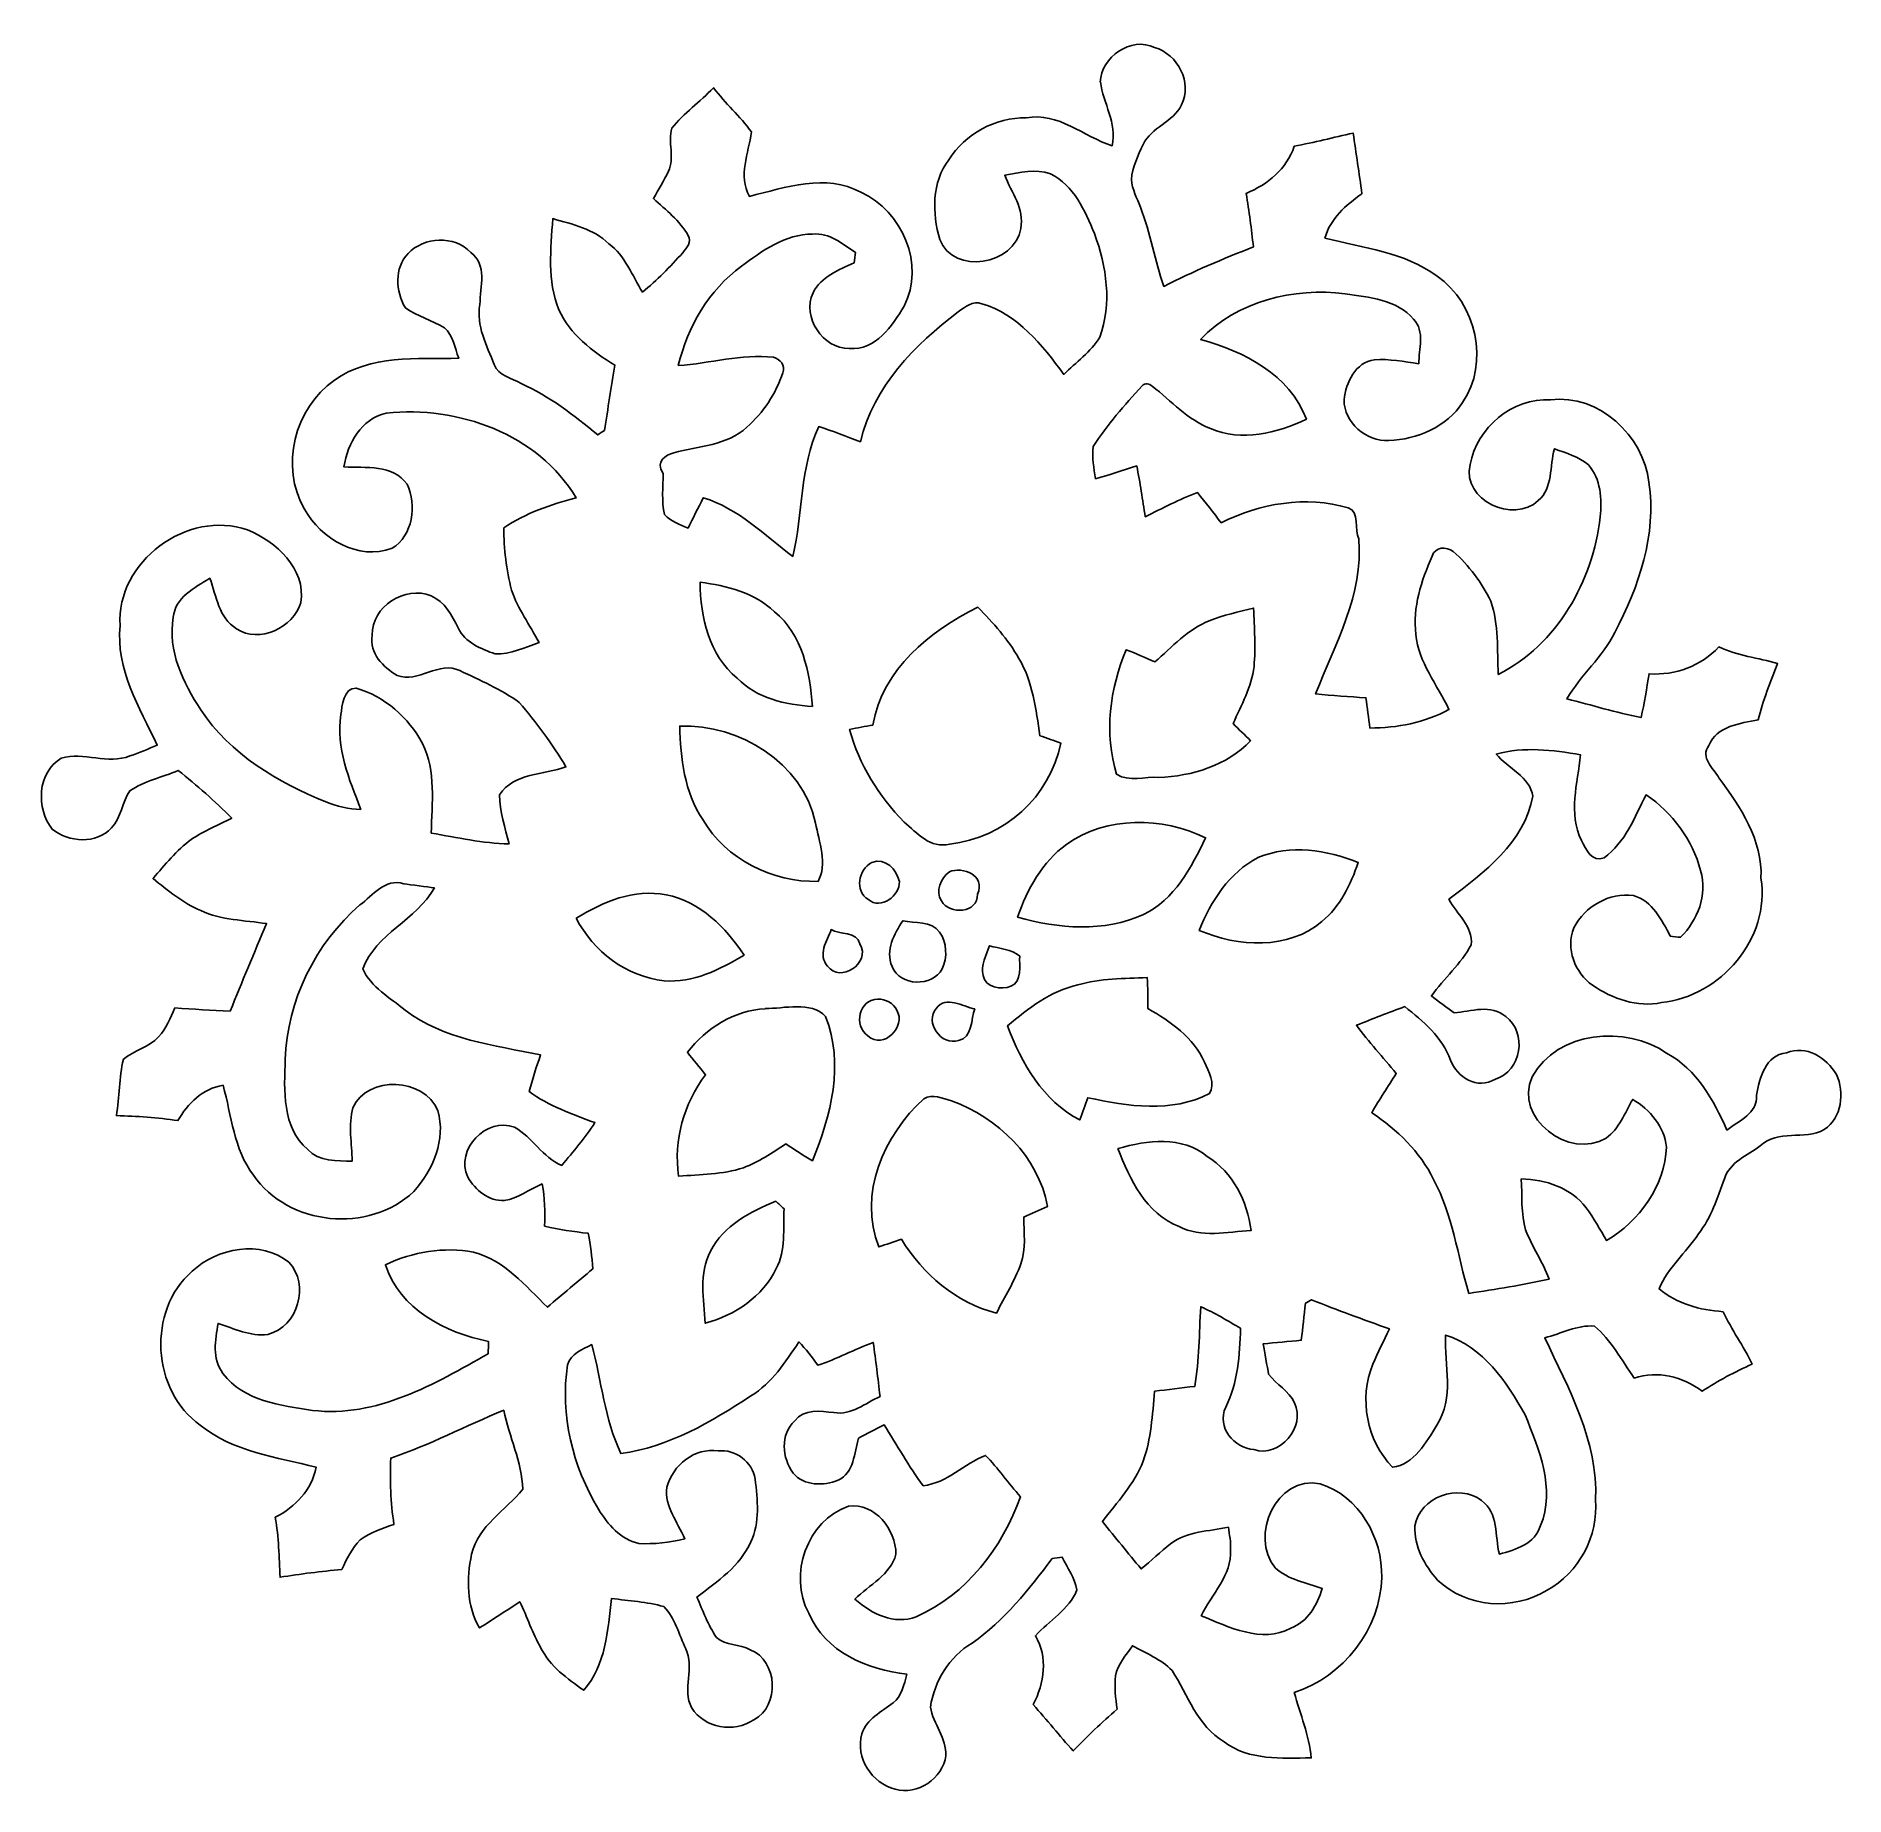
# Model space of a CAD drawing. Header units: centimetres. Extents: x -10.1 to 9.6, y -9.6 to 9.6.
import ezdxf

# ---------------------------------------------------------------- set-up
doc = ezdxf.new("R2010")
doc.units = ezdxf.units.CM
doc.header["$MEASUREMENT"] = 0
doc.layers.add('Camada 1', color=7, linetype='Continuous')

msp = doc.modelspace()

# ---------------------------------------------------------------- linework, layer by layer
at = {"layer": 'Camada 1'}
for points, knots in [([(1.516, 9.067), (1.526, 9.341), (1.851, 9.568), (2.108, 9.445), (2.108, 9.445), (2.36, 9.372), (2.525, 9.059), (2.4, 8.818), (2.4, 8.818), (2.311, 8.629), (2.071, 8.577), (1.984, 8.388), (1.984, 8.388), (1.925, 8.267), (1.867, 8.14), (1.855, 8.005), (1.855, 8.005), (1.863, 7.898), (1.917, 7.802), (1.953, 7.703), (1.953, 7.703), (2.066, 7.424), (2.108, 7.123), (2.209, 6.841), (2.209, 6.841), (2.527, 7.002), (2.853, 7.143), (3.185, 7.271), (3.185, 7.271), (3.163, 7.466), (3.14, 7.661), (3.106, 7.854), (3.106, 7.854), (3.341, 7.953), (3.549, 8.12), (3.63, 8.369), (3.63, 8.369), (3.846, 8.409), (4.058, 8.464), (4.272, 8.512), (4.272, 8.512), (4.304, 8.292), (4.339, 8.071), (4.368, 7.85), (4.368, 7.85), (4.192, 7.727), (4.024, 7.582), (3.964, 7.368), (3.964, 7.368), (4.381, 7.261), (4.832, 7.216), (5.187, 6.951), (5.187, 6.951), (5.615, 6.661), (5.761, 6.007), (5.465, 5.576), (5.465, 5.576), (5.294, 5.308), (4.968, 5.174), (4.66, 5.16), (4.66, 5.16), (4.414, 5.15), (4.174, 5.356), (4.173, 5.605), (4.173, 5.605), (4.192, 5.792), (4.298, 6.014), (4.504, 6.041), (4.504, 6.041), (4.666, 6.052), (4.827, 6.022), (4.987, 5.997), (4.987, 5.997), (4.989, 6.158), (5.057, 6.35), (4.931, 6.482), (4.931, 6.482), (4.75, 6.702), (4.444, 6.718), (4.186, 6.761), (4.186, 6.761), (3.629, 6.832), (3.003, 6.681), (2.609, 6.262), (2.609, 6.262), (3.084, 6.132), (3.58, 5.881), (3.763, 5.394), (3.763, 5.394), (3.442, 5.241), (3.055, 5.142), (2.717, 5.293), (2.717, 5.293), (2.466, 5.385), (2.291, 5.595), (2.083, 5.752), (2.083, 5.752), (2.054, 5.782), (2.001, 5.79), (1.972, 5.756), (1.972, 5.756), (1.778, 5.549), (1.594, 5.33), (1.438, 5.094), (1.438, 5.094), (1.427, 4.977), (1.444, 4.859), (1.465, 4.744), (1.465, 4.744), (1.615, 4.786), (1.763, 4.839), (1.913, 4.884), (1.913, 4.884), (1.952, 4.701), (1.974, 4.514), (2.007, 4.33), (2.007, 4.33), (2.194, 4.423), (2.379, 4.522), (2.576, 4.593), (2.576, 4.593), (2.663, 4.485), (2.749, 4.374), (2.834, 4.264), (2.834, 4.264), (3.254, 4.477), (3.761, 4.562), (4.218, 4.427), (4.218, 4.427), (4.351, 4.393), (4.281, 4.181), (4.333, 4.088), (4.333, 4.088), (4.387, 3.483), (4.075, 2.943), (3.863, 2.399), (3.863, 2.399), (4.045, 2.382), (4.228, 2.369), (4.412, 2.357), (4.412, 2.357), (4.426, 2.247), (4.44, 2.138), (4.454, 2.027), (4.454, 2.027), (4.754, 2.028), (5.052, 2.085), (5.316, 2.229), (5.316, 2.229), (5.191, 2.499), (4.982, 2.741), (4.956, 3.048), (4.956, 3.048), (4.917, 3.342), (5.018, 3.635), (5.133, 3.901), (5.133, 3.901), (5.165, 4.004), (5.286, 4.008), (5.363, 3.951), (5.363, 3.951), (5.535, 3.801), (5.671, 3.613), (5.773, 3.409), (5.773, 3.409), (5.863, 3.153), (5.84, 2.878), (5.854, 2.611), (5.854, 2.611), (6.491, 2.933), (6.889, 3.631), (6.965, 4.328), (6.965, 4.328), (6.988, 4.52), (6.97, 4.744), (6.836, 4.896), (6.836, 4.896), (6.73, 4.985), (6.593, 5.023), (6.466, 5.071), (6.466, 5.071), (6.413, 4.884), (6.451, 4.645), (6.29, 4.506), (6.29, 4.506), (6.019, 4.254), (5.455, 4.507), (5.546, 4.899), (5.546, 4.899), (5.623, 5.303), (6.006, 5.627), (6.423, 5.606), (6.423, 5.606), (6.955, 5.668), (7.434, 5.217), (7.496, 4.706), (7.496, 4.706), (7.581, 4.133), (7.388, 3.569), (7.124, 3.07), (7.124, 3.07), (6.991, 2.8), (6.751, 2.604), (6.602, 2.345), (6.602, 2.345), (6.872, 2.277), (7.138, 2.196), (7.411, 2.141), (7.411, 2.141), (7.446, 2.299), (7.472, 2.459), (7.498, 2.618), (7.498, 2.618), (7.789, 2.599), (8.062, 2.702), (8.259, 2.912), (8.259, 2.912), (8.46, 2.813), (8.686, 2.795), (8.898, 2.729), (8.898, 2.729), (8.819, 2.528), (8.739, 2.326), (8.686, 2.116), (8.686, 2.116), (8.491, 2.078), (8.235, 2.051), (8.148, 1.836), (8.148, 1.836), (8.05, 1.707), (8.198, 1.589), (8.258, 1.486), (8.258, 1.486), (8.494, 1.164), (8.735, 0.811), (8.717, 0.39), (8.717, 0.39), (8.822, -0.265), (8.277, -0.898), (7.634, -0.965), (7.634, -0.965), (7.369, -1.022), (7.098, -0.924), (6.881, -0.775), (6.881, -0.775), (6.689, -0.641), (6.585, -0.374), (6.679, -0.151), (6.679, -0.151), (6.795, 0.083), (7.065, 0.238), (7.328, 0.202), (7.328, 0.202), (7.534, 0.141), (7.635, -0.066), (7.729, -0.241), (7.729, -0.241), (7.757, -0.244), (7.813, -0.251), (7.841, -0.254), (7.841, -0.254), (8.028, -0.062), (8.136, 0.201), (8.059, 0.473), (8.059, 0.473), (7.972, 0.806), (7.752, 1.108), (7.465, 1.299), (7.465, 1.299), (7.339, 1.056), (7.239, 0.778), (7.007, 0.614), (7.007, 0.614), (6.88, 0.554), (6.806, 0.709), (6.76, 0.8), (6.76, 0.8), (6.616, 1.1), (6.717, 1.422), (6.751, 1.734), (6.751, 1.734), (6.449, 1.79), (6.131, 1.825), (5.831, 1.744), (5.831, 1.744), (5.956, 1.587), (6.202, 1.497), (6.229, 1.284), (6.229, 1.284), (6.143, 0.783), (5.697, 0.449), (5.315, 0.161), (5.315, 0.161), (5.404, -0.001), (5.577, -0.134), (5.559, -0.335), (5.559, -0.335), (5.445, -0.544), (5.262, -0.702), (5.125, -0.893), (5.125, -0.893), (5.187, -0.939), (5.311, -1.032), (5.373, -1.078), (5.373, -1.078), (5.556, -1.061), (5.777, -0.978), (5.935, -1.118), (5.935, -1.118), (6.172, -1.292), (6.11, -1.712), (5.822, -1.799), (5.822, -1.799), (5.625, -1.922), (5.405, -1.779), (5.332, -1.591), (5.332, -1.591), (5.246, -1.34), (5.033, -1.171), (4.836, -1.009), (4.836, -1.009), (4.659, -1.074), (4.483, -1.142), (4.307, -1.213), (4.307, -1.213), (4.44, -1.396), (4.598, -1.561), (4.742, -1.737), (4.742, -1.737), (4.653, -1.88), (4.559, -2.02), (4.474, -2.166), (4.474, -2.166), (4.752, -2.351), (5, -2.589), (5.148, -2.893), (5.148, -2.893), (5.355, -3.278), (5.409, -3.721), (5.533, -4.135), (5.533, -4.135), (5.826, -4.091), (6.118, -4.042), (6.408, -3.98), (6.408, -3.98), (6.339, -3.793), (6.224, -3.628), (6.152, -3.443), (6.152, -3.443), (6.099, -3.263), (6.115, -3.072), (6.105, -2.887), (6.105, -2.887), (6.37, -2.891), (6.648, -2.986), (6.813, -3.202), (6.813, -3.202), (6.895, -3.316), (6.963, -3.439), (7.034, -3.56), (7.034, -3.56), (7.39, -3.348), (7.67, -2.963), (7.688, -2.54), (7.688, -2.54), (7.662, -2.318), (7.508, -2.13), (7.319, -2.021), (7.319, -2.021), (7.233, -2.167), (7.173, -2.341), (7.029, -2.442), (7.029, -2.442), (6.631, -2.689), (6.018, -2.217), (6.223, -1.774), (6.223, -1.774), (6.501, -1.271), (7.244, -1.207), (7.689, -1.517), (7.689, -1.517), (8.02, -1.692), (8.198, -2.028), (8.346, -2.355), (8.346, -2.355), (8.479, -2.253), (8.679, -2.174), (8.67, -1.974), (8.67, -1.974), (8.7, -1.787), (8.765, -1.536), (8.996, -1.514), (8.996, -1.514), (9.207, -1.421), (9.434, -1.569), (9.539, -1.748), (9.539, -1.748), (9.631, -1.945), (9.599, -2.224), (9.407, -2.349), (9.407, -2.349), (9.19, -2.47), (8.902, -2.341), (8.707, -2.528), (8.707, -2.528), (8.57, -2.632), (8.374, -2.706), (8.32, -2.885), (8.32, -2.885), (8.243, -3.093), (8.175, -3.309), (8.036, -3.486), (8.036, -3.486), (7.899, -3.691), (7.703, -3.854), (7.606, -4.086), (7.606, -4.086), (7.806, -4.248), (8.05, -4.317), (8.304, -4.334), (8.304, -4.334), (8.397, -4.532), (8.527, -4.708), (8.621, -4.905), (8.621, -4.905), (8.432, -4.991), (8.247, -5.086), (8.075, -5.202), (8.075, -5.202), (7.862, -5.038), (7.593, -4.976), (7.335, -5.057), (7.335, -5.057), (7.199, -4.864), (7.084, -4.644), (6.901, -4.491), (6.901, -4.491), (6.714, -4.476), (6.539, -4.574), (6.361, -4.619), (6.361, -4.619), (6.622, -5.177), (6.942, -5.746), (6.915, -6.384), (6.915, -6.384), (6.944, -6.776), (6.735, -7.184), (6.385, -7.371), (6.385, -7.371), (6.022, -7.595), (5.503, -7.563), (5.193, -7.259), (5.193, -7.259), (5.049, -7.1), (4.934, -6.891), (4.945, -6.67), (4.945, -6.67), (4.997, -6.354), (5.423, -6.202), (5.672, -6.393), (5.672, -6.393), (5.859, -6.527), (5.813, -6.78), (5.867, -6.977), (5.867, -6.977), (6.043, -6.929), (6.254, -6.864), (6.314, -6.666), (6.314, -6.666), (6.482, -6.266), (6.295, -5.833), (6.146, -5.457), (6.146, -5.457), (5.946, -5.105), (5.689, -4.711), (5.278, -4.591), (5.278, -4.591), (5.269, -4.92), (5.376, -5.272), (5.184, -5.571), (5.184, -5.571), (5.069, -5.757), (4.938, -5.999), (4.702, -6.03), (4.702, -6.03), (4.419, -5.742), (4.333, -5.28), (4.486, -4.907), (4.486, -4.907), (4.54, -4.776), (4.607, -4.651), (4.667, -4.522), (4.667, -4.522), (4.383, -4.419), (4.099, -4.317), (3.819, -4.204), (3.819, -4.204), (3.802, -4.214), (3.77, -4.232), (3.753, -4.241), (3.753, -4.241), (3.737, -4.375), (3.723, -4.511), (3.707, -4.646), (3.707, -4.646), (3.568, -4.658), (3.429, -4.671), (3.291, -4.685), (3.291, -4.685), (3.306, -4.768), (3.336, -4.934), (3.351, -5.017), (3.351, -5.017), (3.436, -5.128), (3.571, -5.198), (3.632, -5.328), (3.632, -5.328), (3.761, -5.587), (3.468, -5.932), (3.191, -5.838), (3.191, -5.838), (2.976, -5.818), (2.781, -5.597), (2.883, -5.374), (2.883, -5.374), (3.02, -5.108), (3.033, -4.808), (3.046, -4.515), (3.046, -4.515), (2.903, -4.433), (2.763, -4.346), (2.611, -4.281), (2.611, -4.281), (2.593, -4.571), (2.598, -4.862), (2.545, -5.148), (2.545, -5.148), (2.399, -5.167), (2.253, -5.183), (2.108, -5.202), (2.108, -5.202), (2.084, -5.457), (2.072, -5.72), (1.983, -5.963), (1.983, -5.963), (1.887, -6.215), (1.699, -6.411), (1.539, -6.622), (1.539, -6.622), (1.679, -6.794), (1.82, -6.966), (1.961, -7.138), (1.961, -7.138), (2.071, -7.05), (2.172, -6.95), (2.283, -6.864), (2.283, -6.864), (2.46, -6.724), (2.701, -6.731), (2.912, -6.683), (2.912, -6.683), (2.923, -6.764), (2.941, -6.846), (2.936, -6.929), (2.936, -6.929), (2.951, -7.211), (2.729, -7.412), (2.616, -7.649), (2.616, -7.649), (2.915, -7.771), (3.275, -7.952), (3.592, -7.785), (3.592, -7.785), (3.781, -7.711), (3.877, -7.531), (3.936, -7.352), (3.936, -7.352), (3.76, -7.291), (3.563, -7.254), (3.422, -7.125), (3.422, -7.125), (3.142, -6.779), (3.43, -6.115), (3.913, -6.21), (3.913, -6.21), (4.337, -6.343), (4.594, -6.801), (4.584, -7.231), (4.584, -7.231), (4.57, -7.795), (4.163, -8.312), (3.63, -8.485), (3.63, -8.485), (3.696, -8.722), (3.792, -8.951), (3.815, -9.198), (3.815, -9.198), (3.493, -9.199), (3.139, -9.23), (2.866, -9.022), (2.866, -9.022), (2.574, -8.849), (2.47, -8.515), (2.299, -8.244), (2.299, -8.244), (2.178, -8.123), (2.014, -8.057), (1.867, -7.975), (1.867, -7.975), (1.797, -8.078), (1.706, -8.176), (1.682, -8.303), (1.682, -8.303), (1.669, -8.424), (1.681, -8.547), (1.7, -8.668), (1.7, -8.668), (1.532, -8.811), (1.372, -8.962), (1.221, -9.122), (1.221, -9.122), (1.073, -8.956), (0.933, -8.783), (0.785, -8.617), (0.785, -8.617), (0.907, -8.381), (0.948, -8.103), (0.809, -7.866), (0.809, -7.866), (0.96, -7.704), (1.175, -7.579), (1.262, -7.367), (1.262, -7.367), (1.24, -7.238), (1.156, -7.129), (1.102, -7.011), (1.102, -7.011), (1.074, -7.014), (1.02, -7.02), (0.993, -7.023), (0.993, -7.023), (0.737, -7.361), (0.472, -7.702), (0.118, -7.946), (0.118, -7.946), (-0.13, -8.093), (-0.293, -8.362), (-0.335, -8.644), (-0.335, -8.644), (-0.306, -8.828), (-0.159, -8.983), (-0.166, -9.175), (-0.166, -9.175), (-0.203, -9.419), (-0.474, -9.611), (-0.72, -9.54), (-0.72, -9.54), (-0.973, -9.474), (-1.16, -9.195), (-1.082, -8.935), (-1.082, -8.935), (-1.028, -8.774), (-0.869, -8.694), (-0.743, -8.598), (-0.743, -8.598), (-0.644, -8.525), (-0.625, -8.396), (-0.592, -8.286), (-0.592, -8.286), (-1.022, -8.236), (-1.483, -8.045), (-1.662, -7.619), (-1.662, -7.619), (-1.885, -7.204), (-1.682, -6.612), (-1.23, -6.454), (-1.23, -6.454), (-0.934, -6.417), (-0.713, -6.708), (-0.711, -6.978), (-0.711, -6.978), (-0.768, -7.203), (-1.006, -7.312), (-1.158, -7.469), (-1.158, -7.469), (-0.98, -7.625), (-0.728, -7.753), (-0.49, -7.659), (-0.49, -7.659), (0.057, -7.418), (0.45, -6.906), (0.646, -6.351), (0.646, -6.351), (0.515, -6.204), (0.402, -6.041), (0.265, -5.9), (0.265, -5.9), (0.034, -5.991), (-0.151, -6.202), (-0.414, -6.231), (-0.414, -6.231), (-0.572, -6.019), (-0.699, -5.788), (-0.841, -5.566), (-0.841, -5.566), (-0.934, -5.616), (-1.028, -5.664), (-1.121, -5.713), (-1.121, -5.713), (-1.161, -5.872), (-1.171, -6.088), (-1.34, -6.172), (-1.34, -6.172), (-1.497, -6.233), (-1.715, -6.237), (-1.83, -6.094), (-1.83, -6.094), (-1.952, -5.929), (-1.977, -5.67), (-1.812, -5.524), (-1.812, -5.524), (-1.714, -5.387), (-1.531, -5.419), (-1.387, -5.434), (-1.387, -5.434), (-1.199, -5.466), (-1.044, -5.331), (-0.884, -5.257), (-0.884, -5.257), (-0.909, -5.061), (-0.93, -4.865), (-0.959, -4.67), (-0.959, -4.67), (-1.164, -4.745), (-1.356, -4.85), (-1.563, -4.918), (-1.563, -4.918), (-1.627, -4.829), (-1.692, -4.742), (-1.769, -4.664), (-1.769, -4.664), (-1.917, -4.882), (-2.062, -5.114), (-2.293, -5.253), (-2.293, -5.253), (-2.722, -5.535), (-3.19, -5.81), (-3.708, -5.88), (-3.708, -5.88), (-3.889, -5.506), (-3.92, -5.088), (-4.026, -4.692), (-4.026, -4.692), (-4.125, -4.746), (-4.256, -4.791), (-4.291, -4.913), (-4.291, -4.913), (-4.371, -5.458), (-4.237, -6.02), (-3.953, -6.487), (-3.953, -6.487), (-3.854, -6.652), (-3.711, -6.816), (-3.515, -6.861), (-3.515, -6.861), (-3.346, -6.871), (-3.177, -6.847), (-3.013, -6.81), (-3.013, -6.81), (-3.09, -6.625), (-3.234, -6.46), (-3.21, -6.246), (-3.21, -6.246), (-3.142, -6.009), (-2.905, -5.811), (-2.649, -5.852), (-2.649, -5.852), (-2.459, -5.829), (-2.275, -5.972), (-2.245, -6.158), (-2.245, -6.158), (-2.221, -6.382), (-2.191, -6.631), (-2.293, -6.842), (-2.293, -6.842), (-2.409, -7.108), (-2.657, -7.274), (-2.88, -7.445), (-2.88, -7.445), (-2.816, -7.594), (-2.761, -7.751), (-2.666, -7.884), (-2.666, -7.884), (-2.569, -7.975), (-2.414, -7.955), (-2.299, -8.018), (-2.299, -8.018), (-1.997, -8.14), (-1.974, -8.63), (-2.259, -8.781), (-2.259, -8.781), (-2.477, -8.928), (-2.796, -8.877), (-2.938, -8.65), (-2.938, -8.65), (-3.045, -8.452), (-2.9, -8.21), (-3.002, -8.009), (-3.002, -8.009), (-3.075, -7.855), (-3.117, -7.672), (-3.242, -7.549), (-3.242, -7.549), (-3.426, -7.495), (-3.621, -7.486), (-3.811, -7.46), (-3.811, -7.46), (-3.85, -7.801), (-3.874, -8.19), (-4.114, -8.46), (-4.114, -8.46), (-4.293, -8.334), (-4.48, -8.201), (-4.58, -8), (-4.58, -8), (-4.675, -7.84), (-4.728, -7.661), (-4.811, -7.496), (-4.811, -7.496), (-4.957, -7.592), (-5.103, -7.687), (-5.25, -7.781), (-5.25, -7.781), (-5.392, -7.542), (-5.392, -7.241), (-5.336, -6.977), (-5.336, -6.977), (-5.263, -6.663), (-4.962, -6.503), (-4.778, -6.268), (-4.778, -6.268), (-4.79, -5.973), (-4.925, -5.696), (-4.986, -5.409), (-4.986, -5.409), (-5.398, -5.578), (-5.794, -5.788), (-6.217, -5.93), (-6.217, -5.93), (-6.225, -6.171), (-6.222, -6.413), (-6.182, -6.652), (-6.182, -6.652), (-6.308, -6.699), (-6.441, -6.738), (-6.549, -6.822), (-6.549, -6.822), (-6.641, -6.912), (-6.696, -7.03), (-6.751, -7.144), (-6.751, -7.144), (-6.976, -7.165), (-7.201, -7.192), (-7.424, -7.229), (-7.424, -7.229), (-7.434, -7.01), (-7.437, -6.791), (-7.476, -6.575), (-7.476, -6.575), (-7.254, -6.459), (-7.081, -6.281), (-7.029, -6.03), (-7.029, -6.03), (-7.463, -5.918), (-7.932, -5.865), (-8.293, -5.571), (-8.293, -5.571), (-8.824, -5.2), (-8.875, -4.319), (-8.382, -3.894), (-8.382, -3.894), (-8.111, -3.639), (-7.631, -3.548), (-7.329, -3.796), (-7.329, -3.796), (-7.093, -4.034), (-7.231, -4.499), (-7.556, -4.582), (-7.556, -4.582), (-7.749, -4.607), (-7.923, -4.519), (-8.099, -4.462), (-8.099, -4.462), (-8.13, -4.645), (-8.17, -4.846), (-8.046, -5.007), (-8.046, -5.007), (-7.818, -5.309), (-7.417, -5.358), (-7.069, -5.41), (-7.069, -5.41), (-6.373, -5.494), (-5.735, -5.121), (-5.155, -4.792), (-5.155, -4.792), (-5.154, -4.747), (-5.153, -4.703), (-5.152, -4.658), (-5.152, -4.658), (-5.62, -4.564), (-6.122, -4.305), (-6.275, -3.822), (-6.275, -3.822), (-5.977, -3.683), (-5.641, -3.624), (-5.314, -3.686), (-5.314, -3.686), (-4.976, -3.775), (-4.751, -4.052), (-4.51, -4.284), (-4.51, -4.284), (-4.345, -4.146), (-4.181, -4.006), (-4.015, -3.868), (-4.015, -3.868), (-4.025, -3.737), (-4.041, -3.608), (-4.065, -3.48), (-4.065, -3.48), (-4.225, -3.462), (-4.384, -3.44), (-4.54, -3.401), (-4.54, -3.401), (-4.538, -3.247), (-4.534, -3.092), (-4.568, -2.941), (-4.568, -2.941), (-4.705, -3.003), (-4.83, -3.096), (-4.98, -3.124), (-4.98, -3.124), (-5.147, -3.13), (-5.3, -3.007), (-5.377, -2.868), (-5.377, -2.868), (-5.52, -2.567), (-5.17, -2.204), (-4.869, -2.324), (-4.869, -2.324), (-4.672, -2.431), (-4.565, -2.652), (-4.354, -2.74), (-4.354, -2.74), (-4.229, -2.588), (-4.097, -2.441), (-3.993, -2.273), (-3.993, -2.273), (-4.242, -2.184), (-4.492, -2.089), (-4.709, -1.936), (-4.709, -1.936), (-4.674, -1.8), (-4.63, -1.667), (-4.584, -1.535), (-4.584, -1.535), (-5.091, -1.43), (-5.635, -1.371), (-6.061, -1.047), (-6.061, -1.047), (-6.224, -0.913), (-6.432, -0.796), (-6.523, -0.598), (-6.523, -0.598), (-6.379, -0.215), (-5.937, -0.063), (-5.741, 0.285), (-5.741, 0.285), (-5.825, 0.296), (-5.993, 0.319), (-6.076, 0.33), (-6.076, 0.33), (-6.278, 0.392), (-6.413, 0.202), (-6.553, 0.1), (-6.553, 0.1), (-7.039, -0.321), (-7.346, -0.941), (-7.367, -1.585), (-7.367, -1.585), (-7.379, -1.919), (-7.406, -2.325), (-7.121, -2.567), (-7.121, -2.567), (-7, -2.703), (-6.804, -2.689), (-6.638, -2.695), (-6.638, -2.695), (-6.642, -2.501), (-6.68, -2.301), (-6.631, -2.111), (-6.631, -2.111), (-6.468, -1.753), (-5.853, -1.784), (-5.705, -2.142), (-5.705, -2.142), (-5.611, -2.462), (-5.759, -2.787), (-5.966, -3.025), (-5.966, -3.025), (-6.456, -3.485), (-7.333, -3.403), (-7.715, -2.845), (-7.715, -2.845), (-7.93, -2.561), (-7.952, -2.198), (-8.045, -1.867), (-8.045, -1.867), (-8.27, -1.902), (-8.43, -2.065), (-8.538, -2.252), (-8.538, -2.252), (-8.76, -2.217), (-8.984, -2.205), (-9.208, -2.196), (-9.208, -2.196), (-9.169, -1.994), (-9.181, -1.782), (-9.131, -1.583), (-9.131, -1.583), (-9.015, -1.484), (-8.852, -1.453), (-8.748, -1.337), (-8.748, -1.337), (-8.662, -1.25), (-8.623, -1.131), (-8.569, -1.024), (-8.569, -1.024), (-8.369, -1.038), (-8.169, -1.049), (-7.968, -1.059), (-7.968, -1.059), (-7.838, -0.74), (-7.706, -0.422), (-7.571, -0.105), (-7.571, -0.105), (-7.811, -0.067), (-8.065, -0.067), (-8.289, 0.038), (-8.289, 0.038), (-8.483, 0.119), (-8.646, 0.256), (-8.808, 0.387), (-8.808, 0.387), (-8.679, 0.538), (-8.552, 0.694), (-8.393, 0.813), (-8.393, 0.813), (-8.253, 0.903), (-8.099, 0.97), (-7.951, 1.045), (-7.951, 1.045), (-8.134, 1.23), (-8.33, 1.403), (-8.534, 1.565), (-8.534, 1.565), (-8.708, 1.489), (-8.904, 1.452), (-9.061, 1.343), (-9.061, 1.343), (-9.146, 1.22), (-9.153, 1.052), (-9.26, 0.94), (-9.26, 0.94), (-9.423, 0.759), (-9.728, 0.78), (-9.908, 0.924), (-9.908, 0.924), (-10.082, 1.152), (-10.074, 1.542), (-9.808, 1.699), (-9.808, 1.699), (-9.565, 1.769), (-9.301, 1.627), (-9.06, 1.723), (-9.06, 1.723), (-8.959, 1.757), (-8.861, 1.799), (-8.763, 1.842), (-8.763, 1.842), (-8.96, 2.252), (-9.216, 2.669), (-9.167, 3.144), (-9.167, 3.144), (-9.213, 3.837), (-8.433, 4.418), (-7.778, 4.186), (-7.778, 4.186), (-7.463, 4.059), (-7.142, 3.764), (-7.196, 3.394), (-7.196, 3.394), (-7.282, 3.122), (-7.649, 2.943), (-7.898, 3.109), (-7.898, 3.109), (-8.094, 3.226), (-8.115, 3.466), (-8.19, 3.66), (-8.19, 3.66), (-8.353, 3.556), (-8.569, 3.449), (-8.588, 3.234), (-8.588, 3.234), (-8.651, 2.867), (-8.481, 2.523), (-8.287, 2.226), (-8.287, 2.226), (-7.968, 1.741), (-7.45, 1.437), (-6.925, 1.222), (-6.925, 1.222), (-6.804, 1.172), (-6.675, 1.145), (-6.544, 1.141), (-6.544, 1.141), (-6.669, 1.471), (-6.82, 1.81), (-6.76, 2.173), (-6.76, 2.173), (-6.751, 2.264), (-6.731, 2.465), (-6.596, 2.463), (-6.596, 2.463), (-6.284, 2.374), (-6.024, 2.141), (-5.87, 1.859), (-5.87, 1.859), (-5.723, 1.557), (-5.767, 1.207), (-5.776, 0.883), (-5.776, 0.883), (-5.496, 0.833), (-5.214, 0.771), (-4.928, 0.764), (-4.928, 0.764), (-4.97, 0.941), (-5.032, 1.116), (-5.031, 1.3), (-5.031, 1.3), (-4.879, 1.538), (-4.546, 1.518), (-4.308, 1.604), (-4.308, 1.604), (-4.457, 1.853), (-4.63, 2.088), (-4.818, 2.307), (-4.818, 2.307), (-5.017, 2.45), (-5.244, 2.55), (-5.465, 2.653), (-5.465, 2.653), (-5.687, 2.768), (-5.922, 2.511), (-6.147, 2.6), (-6.147, 2.6), (-6.299, 2.691), (-6.454, 2.839), (-6.419, 3.039), (-6.419, 3.039), (-6.43, 3.351), (-6.062, 3.585), (-5.777, 3.468), (-5.777, 3.468), (-5.629, 3.404), (-5.551, 3.254), (-5.482, 3.118), (-5.482, 3.118), (-5.409, 2.96), (-5.232, 2.888), (-5.078, 2.835), (-5.078, 2.835), (-4.912, 2.829), (-4.756, 2.906), (-4.601, 2.959), (-4.601, 2.959), (-4.701, 3.15), (-4.833, 3.326), (-4.9, 3.531), (-4.9, 3.531), (-4.959, 3.752), (-4.985, 3.981), (-4.985, 4.209), (-4.985, 4.209), (-4.746, 4.369), (-4.475, 4.465), (-4.198, 4.536), (-4.198, 4.536), (-4.61, 5.235), (-5.488, 5.542), (-6.266, 5.459), (-6.266, 5.459), (-6.544, 5.393), (-6.685, 5.136), (-6.727, 4.873), (-6.727, 4.873), (-6.491, 4.861), (-6.196, 4.905), (-6.039, 4.684), (-6.039, 4.684), (-5.933, 4.458), (-5.974, 4.123), (-6.203, 3.987), (-6.203, 3.987), (-6.573, 3.848), (-6.979, 4.089), (-7.157, 4.414), (-7.157, 4.414), (-7.43, 4.872), (-7.265, 5.517), (-6.832, 5.817), (-6.832, 5.817), (-6.44, 6.099), (-5.934, 6.05), (-5.477, 6.057), (-5.477, 6.057), (-5.519, 6.171), (-5.538, 6.304), (-5.63, 6.39), (-5.63, 6.39), (-5.769, 6.469), (-5.927, 6.514), (-6.058, 6.607), (-6.058, 6.607), (-6.165, 6.784), (-6.18, 7.043), (-6.028, 7.199), (-6.028, 7.199), (-5.857, 7.383), (-5.521, 7.4), (-5.346, 7.211), (-5.346, 7.211), (-5.164, 7.081), (-5.242, 6.835), (-5.246, 6.645), (-5.246, 6.645), (-5.29, 6.411), (-5.17, 6.198), (-5.089, 5.988), (-5.089, 5.988), (-5.045, 5.865), (-4.895, 5.843), (-4.797, 5.781), (-4.797, 5.781), (-4.487, 5.646), (-4.221, 5.435), (-3.962, 5.222), (-3.962, 5.222), (-3.943, 5.234), (-3.906, 5.259), (-3.887, 5.271), (-3.887, 5.271), (-3.851, 5.509), (-3.814, 5.746), (-3.775, 5.983), (-3.775, 5.983), (-4.021, 6.132), (-4.261, 6.319), (-4.386, 6.587), (-4.386, 6.587), (-4.512, 6.903), (-4.475, 7.248), (-4.451, 7.579), (-4.451, 7.579), (-4.238, 7.517), (-4.005, 7.468), (-3.841, 7.306), (-3.841, 7.306), (-3.662, 7.176), (-3.588, 6.959), (-3.473, 6.778), (-3.473, 6.778), (-3.314, 6.906), (-3.173, 7.056), (-3.035, 7.207), (-3.035, 7.207), (-2.991, 7.258), (-2.933, 7.327), (-2.975, 7.397), (-2.975, 7.397), (-3.068, 7.557), (-3.218, 7.674), (-3.354, 7.797), (-3.354, 7.797), (-3.298, 7.896), (-3.241, 7.994), (-3.19, 8.095), (-3.19, 8.095), (-3.122, 8.243), (-3.197, 8.414), (-3.155, 8.566), (-3.155, 8.566), (-3.021, 8.728), (-2.846, 8.853), (-2.7, 9.005), (-2.7, 9.005), (-2.572, 8.836), (-2.41, 8.696), (-2.286, 8.524), (-2.286, 8.524), (-2.318, 8.291), (-2.434, 8.046), (-2.308, 7.822), (-2.308, 7.822), (-1.918, 7.918), (-1.471, 8.077), (-1.094, 7.866), (-1.094, 7.866), (-0.642, 7.665), (-0.391, 7.076), (-0.622, 6.625), (-0.622, 6.625), (-0.755, 6.411), (-0.929, 6.143), (-1.22, 6.163), (-1.22, 6.163), (-1.509, 6.161), (-1.735, 6.504), (-1.615, 6.771), (-1.615, 6.771), (-1.525, 6.947), (-1.336, 7.022), (-1.166, 7.098), (-1.166, 7.098), (-1.162, 7.126), (-1.155, 7.183), (-1.152, 7.212), (-1.152, 7.212), (-1.295, 7.303), (-1.434, 7.431), (-1.62, 7.41), (-1.62, 7.41), (-1.916, 7.414), (-2.169, 7.227), (-2.396, 7.06), (-2.396, 7.06), (-2.75, 6.8), (-2.982, 6.403), (-3.083, 5.979), (-3.083, 5.979), (-2.736, 6), (-2.396, 6.109), (-2.047, 6.068), (-2.047, 6.068), (-1.972, 6.05), (-1.913, 5.978), (-1.945, 5.9), (-1.945, 5.9), (-2.017, 5.672), (-2.16, 5.465), (-2.336, 5.305), (-2.336, 5.305), (-2.552, 5.108), (-2.862, 5.097), (-3.132, 5.028), (-3.132, 5.028), (-3.222, 5.002), (-3.333, 4.937), (-3.25, 4.802), (-3.25, 4.802), (-3.245, 4.654), (-3.271, 4.499), (-3.232, 4.353), (-3.232, 4.353), (-3.165, 4.278), (-3.065, 4.246), (-2.977, 4.206), (-2.977, 4.206), (-2.922, 4.316), (-2.867, 4.427), (-2.811, 4.537), (-2.811, 4.537), (-2.431, 4.422), (-2.144, 4.131), (-1.836, 3.897), (-1.836, 3.897), (-1.721, 4.365), (-1.761, 4.868), (-1.553, 5.313), (-1.553, 5.313), (-1.399, 5.265), (-1.25, 5.204), (-1.099, 5.148), (-1.099, 5.148), (-0.957, 5.747), (-0.506, 6.202), (-0.032, 6.565), (-0.032, 6.565), (0.042, 6.615), (0.129, 6.686), (0.224, 6.652), (0.224, 6.652), (0.617, 6.537), (0.887, 6.201), (1.117, 5.882), (1.117, 5.882), (1.252, 6.011), (1.412, 6.126), (1.512, 6.287), (1.512, 6.287), (1.644, 6.653), (1.586, 7.059), (1.452, 7.416), (1.452, 7.416), (1.351, 7.665), (1.228, 7.942), (0.974, 8.067), (0.974, 8.067), (0.813, 8.126), (0.637, 8.081), (0.474, 8.053), (0.474, 8.053), (0.547, 7.864), (0.692, 7.688), (0.649, 7.471), (0.649, 7.471), (0.587, 7.074), (-0.083, 6.961), (-0.234, 7.353), (-0.234, 7.353), (-0.316, 7.637), (-0.323, 7.976), (-0.134, 8.221), (-0.134, 8.221), (0.043, 8.505), (0.374, 8.683), (0.708, 8.679), (0.708, 8.679), (1.061, 8.741), (1.332, 8.475), (1.647, 8.373), (1.647, 8.373), (1.7, 8.621), (1.548, 8.834), (1.518, 9.071), (1.518, 9.071), (1.518, 9.071), (1.516, 9.067), (1.516, 9.067)], [0, 0, 0, 0, 0.002755, 0.002755, 0.002755, 0.002755, 0.00551, 0.00551, 0.00551, 0.00551, 0.008264, 0.008264, 0.008264, 0.008264, 0.011019, 0.011019, 0.011019, 0.011019, 0.013774, 0.013774, 0.013774, 0.013774, 0.016529, 0.016529, 0.016529, 0.016529, 0.019284, 0.019284, 0.019284, 0.019284, 0.022039, 0.022039, 0.022039, 0.022039, 0.024793, 0.024793, 0.024793, 0.024793, 0.027548, 0.027548, 0.027548, 0.027548, 0.030303, 0.030303, 0.030303, 0.030303, 0.033058, 0.033058, 0.033058, 0.033058, 0.035813, 0.035813, 0.035813, 0.035813, 0.038567, 0.038567, 0.038567, 0.038567, 0.041322, 0.041322, 0.041322, 0.041322, 0.044077, 0.044077, 0.044077, 0.044077, 0.046832, 0.046832, 0.046832, 0.046832, 0.049587, 0.049587, 0.049587, 0.049587, 0.052342, 0.052342, 0.052342, 0.052342, 0.055096, 0.055096, 0.055096, 0.055096, 0.057851, 0.057851, 0.057851, 0.057851, 0.060606, 0.060606, 0.060606, 0.060606, 0.063361, 0.063361, 0.063361, 0.063361, 0.066116, 0.066116, 0.066116, 0.066116, 0.068871, 0.068871, 0.068871, 0.068871, 0.071625, 0.071625, 0.071625, 0.071625, 0.07438, 0.07438, 0.07438, 0.07438, 0.077135, 0.077135, 0.077135, 0.077135, 0.07989, 0.07989, 0.07989, 0.07989, 0.082645, 0.082645, 0.082645, 0.082645, 0.085399, 0.085399, 0.085399, 0.085399, 0.088154, 0.088154, 0.088154, 0.088154, 0.090909, 0.090909, 0.090909, 0.090909, 0.093664, 0.093664, 0.093664, 0.093664, 0.096419, 0.096419, 0.096419, 0.096419, 0.099174, 0.099174, 0.099174, 0.099174, 0.101928, 0.101928, 0.101928, 0.101928, 0.104683, 0.104683, 0.104683, 0.104683, 0.107438, 0.107438, 0.107438, 0.107438, 0.110193, 0.110193, 0.110193, 0.110193, 0.112948, 0.112948, 0.112948, 0.112948, 0.115702, 0.115702, 0.115702, 0.115702, 0.118457, 0.118457, 0.118457, 0.118457, 0.121212, 0.121212, 0.121212, 0.121212, 0.123967, 0.123967, 0.123967, 0.123967, 0.126722, 0.126722, 0.126722, 0.126722, 0.129477, 0.129477, 0.129477, 0.129477, 0.132231, 0.132231, 0.132231, 0.132231, 0.134986, 0.134986, 0.134986, 0.134986, 0.137741, 0.137741, 0.137741, 0.137741, 0.140496, 0.140496, 0.140496, 0.140496, 0.143251, 0.143251, 0.143251, 0.143251, 0.146006, 0.146006, 0.146006, 0.146006, 0.14876, 0.14876, 0.14876, 0.14876, 0.151515, 0.151515, 0.151515, 0.151515, 0.15427, 0.15427, 0.15427, 0.15427, 0.157025, 0.157025, 0.157025, 0.157025, 0.15978, 0.15978, 0.15978, 0.15978, 0.162534, 0.162534, 0.162534, 0.162534, 0.165289, 0.165289, 0.165289, 0.165289, 0.168044, 0.168044, 0.168044, 0.168044, 0.170799, 0.170799, 0.170799, 0.170799, 0.173554, 0.173554, 0.173554, 0.173554, 0.176309, 0.176309, 0.176309, 0.176309, 0.179063, 0.179063, 0.179063, 0.179063, 0.181818, 0.181818, 0.181818, 0.181818, 0.184573, 0.184573, 0.184573, 0.184573, 0.187328, 0.187328, 0.187328, 0.187328, 0.190083, 0.190083, 0.190083, 0.190083, 0.192837, 0.192837, 0.192837, 0.192837, 0.195592, 0.195592, 0.195592, 0.195592, 0.198347, 0.198347, 0.198347, 0.198347, 0.201102, 0.201102, 0.201102, 0.201102, 0.203857, 0.203857, 0.203857, 0.203857, 0.206612, 0.206612, 0.206612, 0.206612, 0.209366, 0.209366, 0.209366, 0.209366, 0.212121, 0.212121, 0.212121, 0.212121, 0.214876, 0.214876, 0.214876, 0.214876, 0.217631, 0.217631, 0.217631, 0.217631, 0.220386, 0.220386, 0.220386, 0.220386, 0.22314, 0.22314, 0.22314, 0.22314, 0.225895, 0.225895, 0.225895, 0.225895, 0.22865, 0.22865, 0.22865, 0.22865, 0.231405, 0.231405, 0.231405, 0.231405, 0.23416, 0.23416, 0.23416, 0.23416, 0.236915, 0.236915, 0.236915, 0.236915, 0.239669, 0.239669, 0.239669, 0.239669, 0.242424, 0.242424, 0.242424, 0.242424, 0.245179, 0.245179, 0.245179, 0.245179, 0.247934, 0.247934, 0.247934, 0.247934, 0.250689, 0.250689, 0.250689, 0.250689, 0.253444, 0.253444, 0.253444, 0.253444, 0.256198, 0.256198, 0.256198, 0.256198, 0.258953, 0.258953, 0.258953, 0.258953, 0.261708, 0.261708, 0.261708, 0.261708, 0.264463, 0.264463, 0.264463, 0.264463, 0.267218, 0.267218, 0.267218, 0.267218, 0.269972, 0.269972, 0.269972, 0.269972, 0.272727, 0.272727, 0.272727, 0.272727, 0.275482, 0.275482, 0.275482, 0.275482, 0.278237, 0.278237, 0.278237, 0.278237, 0.280992, 0.280992, 0.280992, 0.280992, 0.283747, 0.283747, 0.283747, 0.283747, 0.286501, 0.286501, 0.286501, 0.286501, 0.289256, 0.289256, 0.289256, 0.289256, 0.292011, 0.292011, 0.292011, 0.292011, 0.294766, 0.294766, 0.294766, 0.294766, 0.297521, 0.297521, 0.297521, 0.297521, 0.300275, 0.300275, 0.300275, 0.300275, 0.30303, 0.30303, 0.30303, 0.30303, 0.305785, 0.305785, 0.305785, 0.305785, 0.30854, 0.30854, 0.30854, 0.30854, 0.311295, 0.311295, 0.311295, 0.311295, 0.31405, 0.31405, 0.31405, 0.31405, 0.316804, 0.316804, 0.316804, 0.316804, 0.319559, 0.319559, 0.319559, 0.319559, 0.322314, 0.322314, 0.322314, 0.322314, 0.325069, 0.325069, 0.325069, 0.325069, 0.327824, 0.327824, 0.327824, 0.327824, 0.330579, 0.330579, 0.330579, 0.330579, 0.333333, 0.333333, 0.333333, 0.333333, 0.336088, 0.336088, 0.336088, 0.336088, 0.338843, 0.338843, 0.338843, 0.338843, 0.341598, 0.341598, 0.341598, 0.341598, 0.344353, 0.344353, 0.344353, 0.344353, 0.347107, 0.347107, 0.347107, 0.347107, 0.349862, 0.349862, 0.349862, 0.349862, 0.352617, 0.352617, 0.352617, 0.352617, 0.355372, 0.355372, 0.355372, 0.355372, 0.358127, 0.358127, 0.358127, 0.358127, 0.360882, 0.360882, 0.360882, 0.360882, 0.363636, 0.363636, 0.363636, 0.363636, 0.366391, 0.366391, 0.366391, 0.366391, 0.369146, 0.369146, 0.369146, 0.369146, 0.371901, 0.371901, 0.371901, 0.371901, 0.374656, 0.374656, 0.374656, 0.374656, 0.37741, 0.37741, 0.37741, 0.37741, 0.380165, 0.380165, 0.380165, 0.380165, 0.38292, 0.38292, 0.38292, 0.38292, 0.385675, 0.385675, 0.385675, 0.385675, 0.38843, 0.38843, 0.38843, 0.38843, 0.391185, 0.391185, 0.391185, 0.391185, 0.393939, 0.393939, 0.393939, 0.393939, 0.396694, 0.396694, 0.396694, 0.396694, 0.399449, 0.399449, 0.399449, 0.399449, 0.402204, 0.402204, 0.402204, 0.402204, 0.404959, 0.404959, 0.404959, 0.404959, 0.407713, 0.407713, 0.407713, 0.407713, 0.410468, 0.410468, 0.410468, 0.410468, 0.413223, 0.413223, 0.413223, 0.413223, 0.415978, 0.415978, 0.415978, 0.415978, 0.418733, 0.418733, 0.418733, 0.418733, 0.421488, 0.421488, 0.421488, 0.421488, 0.424242, 0.424242, 0.424242, 0.424242, 0.426997, 0.426997, 0.426997, 0.426997, 0.429752, 0.429752, 0.429752, 0.429752, 0.432507, 0.432507, 0.432507, 0.432507, 0.435262, 0.435262, 0.435262, 0.435262, 0.438017, 0.438017, 0.438017, 0.438017, 0.440771, 0.440771, 0.440771, 0.440771, 0.443526, 0.443526, 0.443526, 0.443526, 0.446281, 0.446281, 0.446281, 0.446281, 0.449036, 0.449036, 0.449036, 0.449036, 0.451791, 0.451791, 0.451791, 0.451791, 0.454545, 0.454545, 0.454545, 0.454545, 0.4573, 0.4573, 0.4573, 0.4573, 0.460055, 0.460055, 0.460055, 0.460055, 0.46281, 0.46281, 0.46281, 0.46281, 0.465565, 0.465565, 0.465565, 0.465565, 0.46832, 0.46832, 0.46832, 0.46832, 0.471074, 0.471074, 0.471074, 0.471074, 0.473829, 0.473829, 0.473829, 0.473829, 0.476584, 0.476584, 0.476584, 0.476584, 0.479339, 0.479339, 0.479339, 0.479339, 0.482094, 0.482094, 0.482094, 0.482094, 0.484848, 0.484848, 0.484848, 0.484848, 0.487603, 0.487603, 0.487603, 0.487603, 0.490358, 0.490358, 0.490358, 0.490358, 0.493113, 0.493113, 0.493113, 0.493113, 0.495868, 0.495868, 0.495868, 0.495868, 0.498623, 0.498623, 0.498623, 0.498623, 0.501377, 0.501377, 0.501377, 0.501377, 0.504132, 0.504132, 0.504132, 0.504132, 0.506887, 0.506887, 0.506887, 0.506887, 0.509642, 0.509642, 0.509642, 0.509642, 0.512397, 0.512397, 0.512397, 0.512397, 0.515152, 0.515152, 0.515152, 0.515152, 0.517906, 0.517906, 0.517906, 0.517906, 0.520661, 0.520661, 0.520661, 0.520661, 0.523416, 0.523416, 0.523416, 0.523416, 0.526171, 0.526171, 0.526171, 0.526171, 0.528926, 0.528926, 0.528926, 0.528926, 0.53168, 0.53168, 0.53168, 0.53168, 0.534435, 0.534435, 0.534435, 0.534435, 0.53719, 0.53719, 0.53719, 0.53719, 0.539945, 0.539945, 0.539945, 0.539945, 0.5427, 0.5427, 0.5427, 0.5427, 0.545455, 0.545455, 0.545455, 0.545455, 0.548209, 0.548209, 0.548209, 0.548209, 0.550964, 0.550964, 0.550964, 0.550964, 0.553719, 0.553719, 0.553719, 0.553719, 0.556474, 0.556474, 0.556474, 0.556474, 0.559229, 0.559229, 0.559229, 0.559229, 0.561983, 0.561983, 0.561983, 0.561983, 0.564738, 0.564738, 0.564738, 0.564738, 0.567493, 0.567493, 0.567493, 0.567493, 0.570248, 0.570248, 0.570248, 0.570248, 0.573003, 0.573003, 0.573003, 0.573003, 0.575758, 0.575758, 0.575758, 0.575758, 0.578512, 0.578512, 0.578512, 0.578512, 0.581267, 0.581267, 0.581267, 0.581267, 0.584022, 0.584022, 0.584022, 0.584022, 0.586777, 0.586777, 0.586777, 0.586777, 0.589532, 0.589532, 0.589532, 0.589532, 0.592287, 0.592287, 0.592287, 0.592287, 0.595041, 0.595041, 0.595041, 0.595041, 0.597796, 0.597796, 0.597796, 0.597796, 0.600551, 0.600551, 0.600551, 0.600551, 0.603306, 0.603306, 0.603306, 0.603306, 0.606061, 0.606061, 0.606061, 0.606061, 0.608815, 0.608815, 0.608815, 0.608815, 0.61157, 0.61157, 0.61157, 0.61157, 0.614325, 0.614325, 0.614325, 0.614325, 0.61708, 0.61708, 0.61708, 0.61708, 0.619835, 0.619835, 0.619835, 0.619835, 0.62259, 0.62259, 0.62259, 0.62259, 0.625344, 0.625344, 0.625344, 0.625344, 0.628099, 0.628099, 0.628099, 0.628099, 0.630854, 0.630854, 0.630854, 0.630854, 0.633609, 0.633609, 0.633609, 0.633609, 0.636364, 0.636364, 0.636364, 0.636364, 0.639118, 0.639118, 0.639118, 0.639118, 0.641873, 0.641873, 0.641873, 0.641873, 0.644628, 0.644628, 0.644628, 0.644628, 0.647383, 0.647383, 0.647383, 0.647383, 0.650138, 0.650138, 0.650138, 0.650138, 0.652893, 0.652893, 0.652893, 0.652893, 0.655647, 0.655647, 0.655647, 0.655647, 0.658402, 0.658402, 0.658402, 0.658402, 0.661157, 0.661157, 0.661157, 0.661157, 0.663912, 0.663912, 0.663912, 0.663912, 0.666667, 0.666667, 0.666667, 0.666667, 0.669421, 0.669421, 0.669421, 0.669421, 0.672176, 0.672176, 0.672176, 0.672176, 0.674931, 0.674931, 0.674931, 0.674931, 0.677686, 0.677686, 0.677686, 0.677686, 0.680441, 0.680441, 0.680441, 0.680441, 0.683196, 0.683196, 0.683196, 0.683196, 0.68595, 0.68595, 0.68595, 0.68595, 0.688705, 0.688705, 0.688705, 0.688705, 0.69146, 0.69146, 0.69146, 0.69146, 0.694215, 0.694215, 0.694215, 0.694215, 0.69697, 0.69697, 0.69697, 0.69697, 0.699725, 0.699725, 0.699725, 0.699725, 0.702479, 0.702479, 0.702479, 0.702479, 0.705234, 0.705234, 0.705234, 0.705234, 0.707989, 0.707989, 0.707989, 0.707989, 0.710744, 0.710744, 0.710744, 0.710744, 0.713499, 0.713499, 0.713499, 0.713499, 0.716253, 0.716253, 0.716253, 0.716253, 0.719008, 0.719008, 0.719008, 0.719008, 0.721763, 0.721763, 0.721763, 0.721763, 0.724518, 0.724518, 0.724518, 0.724518, 0.727273, 0.727273, 0.727273, 0.727273, 0.730028, 0.730028, 0.730028, 0.730028, 0.732782, 0.732782, 0.732782, 0.732782, 0.735537, 0.735537, 0.735537, 0.735537, 0.738292, 0.738292, 0.738292, 0.738292, 0.741047, 0.741047, 0.741047, 0.741047, 0.743802, 0.743802, 0.743802, 0.743802, 0.746556, 0.746556, 0.746556, 0.746556, 0.749311, 0.749311, 0.749311, 0.749311, 0.752066, 0.752066, 0.752066, 0.752066, 0.754821, 0.754821, 0.754821, 0.754821, 0.757576, 0.757576, 0.757576, 0.757576, 0.760331, 0.760331, 0.760331, 0.760331, 0.763085, 0.763085, 0.763085, 0.763085, 0.76584, 0.76584, 0.76584, 0.76584, 0.768595, 0.768595, 0.768595, 0.768595, 0.77135, 0.77135, 0.77135, 0.77135, 0.774105, 0.774105, 0.774105, 0.774105, 0.77686, 0.77686, 0.77686, 0.77686, 0.779614, 0.779614, 0.779614, 0.779614, 0.782369, 0.782369, 0.782369, 0.782369, 0.785124, 0.785124, 0.785124, 0.785124, 0.787879, 0.787879, 0.787879, 0.787879, 0.790634, 0.790634, 0.790634, 0.790634, 0.793388, 0.793388, 0.793388, 0.793388, 0.796143, 0.796143, 0.796143, 0.796143, 0.798898, 0.798898, 0.798898, 0.798898, 0.801653, 0.801653, 0.801653, 0.801653, 0.804408, 0.804408, 0.804408, 0.804408, 0.807163, 0.807163, 0.807163, 0.807163, 0.809917, 0.809917, 0.809917, 0.809917, 0.812672, 0.812672, 0.812672, 0.812672, 0.815427, 0.815427, 0.815427, 0.815427, 0.818182, 0.818182, 0.818182, 0.818182, 0.820937, 0.820937, 0.820937, 0.820937, 0.823691, 0.823691, 0.823691, 0.823691, 0.826446, 0.826446, 0.826446, 0.826446, 0.829201, 0.829201, 0.829201, 0.829201, 0.831956, 0.831956, 0.831956, 0.831956, 0.834711, 0.834711, 0.834711, 0.834711, 0.837466, 0.837466, 0.837466, 0.837466, 0.84022, 0.84022, 0.84022, 0.84022, 0.842975, 0.842975, 0.842975, 0.842975, 0.84573, 0.84573, 0.84573, 0.84573, 0.848485, 0.848485, 0.848485, 0.848485, 0.85124, 0.85124, 0.85124, 0.85124, 0.853994, 0.853994, 0.853994, 0.853994, 0.856749, 0.856749, 0.856749, 0.856749, 0.859504, 0.859504, 0.859504, 0.859504, 0.862259, 0.862259, 0.862259, 0.862259, 0.865014, 0.865014, 0.865014, 0.865014, 0.867769, 0.867769, 0.867769, 0.867769, 0.870523, 0.870523, 0.870523, 0.870523, 0.873278, 0.873278, 0.873278, 0.873278, 0.876033, 0.876033, 0.876033, 0.876033, 0.878788, 0.878788, 0.878788, 0.878788, 0.881543, 0.881543, 0.881543, 0.881543, 0.884298, 0.884298, 0.884298, 0.884298, 0.887052, 0.887052, 0.887052, 0.887052, 0.889807, 0.889807, 0.889807, 0.889807, 0.892562, 0.892562, 0.892562, 0.892562, 0.895317, 0.895317, 0.895317, 0.895317, 0.898072, 0.898072, 0.898072, 0.898072, 0.900826, 0.900826, 0.900826, 0.900826, 0.903581, 0.903581, 0.903581, 0.903581, 0.906336, 0.906336, 0.906336, 0.906336, 0.909091, 0.909091, 0.909091, 0.909091, 0.911846, 0.911846, 0.911846, 0.911846, 0.914601, 0.914601, 0.914601, 0.914601, 0.917355, 0.917355, 0.917355, 0.917355, 0.92011, 0.92011, 0.92011, 0.92011, 0.922865, 0.922865, 0.922865, 0.922865, 0.92562, 0.92562, 0.92562, 0.92562, 0.928375, 0.928375, 0.928375, 0.928375, 0.931129, 0.931129, 0.931129, 0.931129, 0.933884, 0.933884, 0.933884, 0.933884, 0.936639, 0.936639, 0.936639, 0.936639, 0.939394, 0.939394, 0.939394, 0.939394, 0.942149, 0.942149, 0.942149, 0.942149, 0.944904, 0.944904, 0.944904, 0.944904, 0.947658, 0.947658, 0.947658, 0.947658, 0.950413, 0.950413, 0.950413, 0.950413, 0.953168, 0.953168, 0.953168, 0.953168, 0.955923, 0.955923, 0.955923, 0.955923, 0.958678, 0.958678, 0.958678, 0.958678, 0.961433, 0.961433, 0.961433, 0.961433, 0.964187, 0.964187, 0.964187, 0.964187, 0.966942, 0.966942, 0.966942, 0.966942, 0.969697, 0.969697, 0.969697, 0.969697, 0.972452, 0.972452, 0.972452, 0.972452, 0.975207, 0.975207, 0.975207, 0.975207, 0.977961, 0.977961, 0.977961, 0.977961, 0.980716, 0.980716, 0.980716, 0.980716, 0.983471, 0.983471, 0.983471, 0.983471, 0.986226, 0.986226, 0.986226, 0.986226, 0.988981, 0.988981, 0.988981, 0.988981, 0.991736, 0.991736, 0.991736, 0.991736, 0.99449, 0.99449, 0.99449, 0.99449, 1, 1, 1, 1]), ([(-2.845, 3.616), (-2.843, 3.237), (-2.748, 2.821), (-2.441, 2.57), (-2.441, 2.57), (-2.225, 2.35), (-1.917, 2.282), (-1.621, 2.262), (-1.621, 2.262), (-1.649, 2.633), (-1.73, 3.048), (-2.035, 3.294), (-2.035, 3.294), (-2.252, 3.506), (-2.555, 3.578), (-2.845, 3.616), (-2.845, 3.616), (-2.845, 3.616), (-2.845, 3.616), (-2.845, 3.616)], [0, 0, 0, 0, 0.166667, 0.166667, 0.166667, 0.166667, 0.333333, 0.333333, 0.333333, 0.333333, 0.5, 0.5, 0.5, 0.5, 0.666667, 0.666667, 0.666667, 0.666667, 1, 1, 1, 1]), ([(-0.962, 2.06), (-1.047, 2.045), (-1.132, 2.029), (-1.216, 2.013), (-1.216, 2.013), (-1.113, 1.632), (-0.901, 1.282), (-0.622, 1.003), (-0.622, 1.003), (-0.483, 0.886), (-0.334, 0.707), (-0.125, 0.763), (-0.125, 0.763), (0.467, 0.823), (0.971, 1.281), (1.085, 1.863), (1.085, 1.863), (1.01, 1.89), (0.934, 1.917), (0.858, 1.944), (0.858, 1.944), (0.814, 2.231), (0.781, 2.532), (0.629, 2.786), (0.629, 2.786), (0.51, 2.995), (0.349, 3.172), (0.182, 3.343), (0.182, 3.343), (-0.343, 3.084), (-0.858, 2.668), (-0.963, 2.06), (-0.963, 2.06), (-0.963, 2.06), (-0.962, 2.06), (-0.962, 2.06)], [0, 0, 0, 0, 0.1, 0.1, 0.1, 0.1, 0.2, 0.2, 0.2, 0.2, 0.3, 0.3, 0.3, 0.3, 0.4, 0.4, 0.4, 0.4, 0.5, 0.5, 0.5, 0.5, 0.6, 0.6, 0.6, 0.6, 0.7, 0.7, 0.7, 0.7, 0.8, 0.8, 0.8, 0.8, 1, 1, 1, 1]), ([(2.703, 3.197), (2.469, 3.103), (2.296, 2.911), (2.112, 2.747), (2.112, 2.747), (2.008, 2.793), (1.905, 2.84), (1.799, 2.881), (1.799, 2.881), (1.619, 2.457), (1.557, 1.968), (1.694, 1.523), (1.694, 1.523), (1.829, 1.436), (2.003, 1.502), (2.152, 1.488), (2.152, 1.488), (2.517, 1.504), (2.896, 1.616), (3.154, 1.888), (3.154, 1.888), (3.091, 1.951), (3.027, 2.013), (2.964, 2.076), (2.964, 2.076), (3.054, 2.277), (3.164, 2.476), (3.192, 2.697), (3.192, 2.697), (3.209, 2.909), (3.197, 3.122), (3.186, 3.334), (3.186, 3.334), (3.024, 3.291), (2.858, 3.26), (2.703, 3.196), (2.703, 3.196), (2.703, 3.196), (2.703, 3.197), (2.703, 3.197)], [0, 0, 0, 0, 0.090909, 0.090909, 0.090909, 0.090909, 0.181818, 0.181818, 0.181818, 0.181818, 0.272727, 0.272727, 0.272727, 0.272727, 0.363636, 0.363636, 0.363636, 0.363636, 0.454545, 0.454545, 0.454545, 0.454545, 0.545455, 0.545455, 0.545455, 0.545455, 0.636364, 0.636364, 0.636364, 0.636364, 0.727273, 0.727273, 0.727273, 0.727273, 0.818182, 0.818182, 0.818182, 0.818182, 1, 1, 1, 1]), ([(-3.067, 2.049), (-3.061, 1.699), (-3.015, 1.328), (-2.817, 1.029), (-2.817, 1.029), (-2.564, 0.597), (-2.056, 0.342), (-1.56, 0.356), (-1.56, 0.356), (-1.455, 0.538), (-1.549, 0.793), (-1.587, 0.992), (-1.587, 0.992), (-1.73, 1.655), (-2.415, 2.067), (-3.067, 2.049), (-3.067, 2.049), (-3.067, 2.049), (-3.067, 2.049), (-3.067, 2.049)], [0, 0, 0, 0, 0.166667, 0.166667, 0.166667, 0.166667, 0.333333, 0.333333, 0.333333, 0.333333, 0.5, 0.5, 0.5, 0.5, 0.666667, 0.666667, 0.666667, 0.666667, 1, 1, 1, 1]), ([(1.151, 0.76), (0.882, 0.57), (0.721, 0.269), (0.614, -0.034), (0.614, -0.034), (1.059, -0.162), (1.556, -0.198), (1.988, -0.006), (1.988, -0.006), (2.322, 0.159), (2.512, 0.505), (2.663, 0.831), (2.663, 0.831), (2.193, 1.06), (1.587, 1.069), (1.151, 0.761), (1.151, 0.761), (1.151, 0.761), (1.151, 0.76), (1.151, 0.76)], [0, 0, 0, 0, 0.166667, 0.166667, 0.166667, 0.166667, 0.333333, 0.333333, 0.333333, 0.333333, 0.5, 0.5, 0.5, 0.5, 0.666667, 0.666667, 0.666667, 0.666667, 1, 1, 1, 1]), ([(-0.975, 0.562), (-1.121, 0.483), (-1.165, 0.252), (-1.012, 0.157), (-1.012, 0.157), (-0.874, 0.043), (-0.669, 0.198), (-0.674, 0.355), (-0.674, 0.355), (-0.704, 0.482), (-0.825, 0.621), (-0.975, 0.562), (-0.975, 0.562), (-0.975, 0.562), (-0.975, 0.562), (-0.975, 0.562)], [0, 0, 0, 0, 0.2, 0.2, 0.2, 0.2, 0.4, 0.4, 0.4, 0.4, 0.6, 0.6, 0.6, 0.6, 1, 1, 1, 1]), ([(3.236, 0.616), (2.921, 0.455), (2.723, 0.141), (2.594, -0.178), (2.594, -0.178), (3.015, -0.36), (3.566, -0.395), (3.931, -0.08), (3.931, -0.08), (4.133, 0.079), (4.245, 0.324), (4.328, 0.562), (4.328, 0.562), (3.983, 0.699), (3.589, 0.762), (3.235, 0.616), (3.235, 0.616), (3.235, 0.616), (3.236, 0.616), (3.236, 0.616)], [0, 0, 0, 0, 0.166667, 0.166667, 0.166667, 0.166667, 0.333333, 0.333333, 0.333333, 0.333333, 0.5, 0.5, 0.5, 0.5, 0.666667, 0.666667, 0.666667, 0.666667, 1, 1, 1, 1]), ([(-0.129, 0.46), (-0.222, 0.389), (-0.286, 0.251), (-0.215, 0.144), (-0.215, 0.144), (-0.13, -0.015), (0.188, 0.01), (0.177, 0.217), (0.177, 0.217), (0.274, 0.423), (0.016, 0.521), (-0.13, 0.46), (-0.13, 0.46), (-0.13, 0.46), (-0.129, 0.46), (-0.129, 0.46)], [0, 0, 0, 0, 0.2, 0.2, 0.2, 0.2, 0.4, 0.4, 0.4, 0.4, 0.6, 0.6, 0.6, 0.6, 1, 1, 1, 1]), ([(-4.196, -0.046), (-4.009, -0.407), (-3.648, -0.683), (-3.239, -0.727), (-3.239, -0.727), (-2.923, -0.756), (-2.629, -0.605), (-2.367, -0.448), (-2.367, -0.448), (-2.566, -0.148), (-2.847, 0.141), (-3.214, 0.209), (-3.214, 0.209), (-3.569, 0.277), (-3.902, 0.136), (-4.195, -0.046), (-4.195, -0.046), (-4.195, -0.046), (-4.196, -0.046), (-4.196, -0.046)], [0, 0, 0, 0, 0.166667, 0.166667, 0.166667, 0.166667, 0.333333, 0.333333, 0.333333, 0.333333, 0.5, 0.5, 0.5, 0.5, 0.666667, 0.666667, 0.666667, 0.666667, 1, 1, 1, 1]), ([(-1.416, -0.169), (-1.466, -0.292), (-1.566, -0.448), (-1.456, -0.569), (-1.456, -0.569), (-1.325, -0.754), (-0.977, -0.542), (-1.104, -0.326), (-1.104, -0.326), (-1.133, -0.189), (-1.333, -0.225), (-1.416, -0.169), (-1.416, -0.169), (-1.416, -0.169), (-1.416, -0.169), (-1.416, -0.169)], [0, 0, 0, 0, 0.2, 0.2, 0.2, 0.2, 0.4, 0.4, 0.4, 0.4, 0.6, 0.6, 0.6, 0.6, 1, 1, 1, 1]), ([(-0.636, -0.073), (-0.728, -0.221), (-0.832, -0.389), (-0.753, -0.572), (-0.753, -0.572), (-0.671, -0.79), (-0.313, -0.798), (-0.207, -0.597), (-0.207, -0.597), (-0.148, -0.474), (-0.156, -0.309), (-0.235, -0.196), (-0.235, -0.196), (-0.325, -0.071), (-0.509, -0.107), (-0.636, -0.073), (-0.636, -0.073), (-0.636, -0.073), (-0.636, -0.073), (-0.636, -0.073)], [0, 0, 0, 0, 0.166667, 0.166667, 0.166667, 0.166667, 0.333333, 0.333333, 0.333333, 0.333333, 0.5, 0.5, 0.5, 0.5, 0.666667, 0.666667, 0.666667, 0.666667, 1, 1, 1, 1]), ([(0.309, -0.345), (0.276, -0.449), (0.211, -0.557), (0.239, -0.67), (0.239, -0.67), (0.259, -0.8), (0.44, -0.832), (0.542, -0.786), (0.542, -0.786), (0.668, -0.741), (0.631, -0.552), (0.638, -0.459), (0.638, -0.459), (0.547, -0.382), (0.416, -0.378), (0.309, -0.345), (0.309, -0.345), (0.309, -0.345), (0.309, -0.345), (0.309, -0.345)], [0, 0, 0, 0, 0.166667, 0.166667, 0.166667, 0.166667, 0.333333, 0.333333, 0.333333, 0.333333, 0.5, 0.5, 0.5, 0.5, 0.666667, 0.666667, 0.666667, 0.666667, 1, 1, 1, 1]), ([(1.27, -0.773), (0.975, -0.838), (0.732, -1.029), (0.506, -1.218), (0.506, -1.218), (0.658, -1.628), (0.89, -2.035), (1.292, -2.244), (1.292, -2.244), (1.322, -2.164), (1.351, -2.083), (1.38, -2.002), (1.38, -2.002), (1.817, -2.098), (2.291, -2.17), (2.708, -1.957), (2.708, -1.957), (2.771, -1.846), (2.699, -1.716), (2.652, -1.614), (2.652, -1.614), (2.533, -1.344), (2.281, -1.174), (2.036, -1.03), (2.036, -1.03), (2.035, -0.917), (2.034, -0.805), (2.028, -0.692), (2.028, -0.692), (1.775, -0.706), (1.517, -0.699), (1.271, -0.772), (1.271, -0.772), (1.271, -0.772), (1.27, -0.773), (1.27, -0.773)], [0, 0, 0, 0, 0.1, 0.1, 0.1, 0.1, 0.2, 0.2, 0.2, 0.2, 0.3, 0.3, 0.3, 0.3, 0.4, 0.4, 0.4, 0.4, 0.5, 0.5, 0.5, 0.5, 0.6, 0.6, 0.6, 0.6, 0.7, 0.7, 0.7, 0.7, 0.8, 0.8, 0.8, 0.8, 1, 1, 1, 1]), ([(-2.136, -1.032), (-2.476, -1.05), (-2.779, -1.243), (-2.984, -1.507), (-2.984, -1.507), (-2.919, -1.589), (-2.852, -1.671), (-2.786, -1.752), (-2.786, -1.752), (-3.024, -2.07), (-3.137, -2.461), (-3.08, -2.858), (-3.08, -2.858), (-2.844, -2.837), (-2.601, -2.84), (-2.373, -2.766), (-2.373, -2.766), (-2.208, -2.701), (-2.058, -2.604), (-1.91, -2.506), (-1.91, -2.506), (-1.815, -2.57), (-1.72, -2.632), (-1.622, -2.689), (-1.622, -2.689), (-1.419, -2.2), (-1.272, -1.629), (-1.478, -1.118), (-1.478, -1.118), (-1.639, -0.943), (-1.931, -1.034), (-2.135, -1.03), (-2.135, -1.03), (-2.135, -1.03), (-2.136, -1.032), (-2.136, -1.032)], [0, 0, 0, 0, 0.1, 0.1, 0.1, 0.1, 0.2, 0.2, 0.2, 0.2, 0.3, 0.3, 0.3, 0.3, 0.4, 0.4, 0.4, 0.4, 0.5, 0.5, 0.5, 0.5, 0.6, 0.6, 0.6, 0.6, 0.7, 0.7, 0.7, 0.7, 0.8, 0.8, 0.8, 0.8, 1, 1, 1, 1]), ([(-0.909, -0.928), (-1.117, -0.929), (-1.175, -1.217), (-1.017, -1.328), (-1.017, -1.328), (-0.846, -1.487), (-0.595, -1.222), (-0.701, -1.049), (-0.701, -1.049), (-0.739, -0.972), (-0.824, -0.925), (-0.909, -0.927), (-0.909, -0.927), (-0.909, -0.927), (-0.909, -0.928), (-0.909, -0.928)], [0, 0, 0, 0, 0.2, 0.2, 0.2, 0.2, 0.4, 0.4, 0.4, 0.4, 0.6, 0.6, 0.6, 0.6, 1, 1, 1, 1]), ([(-0.27, -1.026), (-0.404, -1.182), (-0.219, -1.441), (-0.028, -1.377), (-0.028, -1.377), (0.127, -1.352), (0.107, -1.135), (0.148, -1.035), (0.148, -1.035), (0.015, -1.007), (-0.166, -0.888), (-0.27, -1.026), (-0.27, -1.026), (-0.27, -1.026), (-0.27, -1.026), (-0.27, -1.026)], [0, 0, 0, 0, 0.2, 0.2, 0.2, 0.2, 0.4, 0.4, 0.4, 0.4, 0.6, 0.6, 0.6, 0.6, 1, 1, 1, 1]), ([(-0.407, -2.013), (-0.841, -2.407), (-1.129, -3.054), (-0.897, -3.629), (-0.897, -3.629), (-0.815, -3.6), (-0.734, -3.571), (-0.651, -3.545), (-0.651, -3.545), (-0.417, -3.925), (-0.055, -4.238), (0.384, -4.349), (0.384, -4.349), (0.476, -4.172), (0.581, -4), (0.651, -3.812), (0.651, -3.812), (0.709, -3.649), (0.683, -3.473), (0.681, -3.304), (0.681, -3.304), (0.767, -3.264), (0.854, -3.226), (0.941, -3.187), (0.941, -3.187), (0.843, -2.646), (0.399, -2.219), (-0.106, -2.037), (-0.106, -2.037), (-0.201, -2.012), (-0.313, -1.955), (-0.407, -2.013), (-0.407, -2.013), (-0.407, -2.013), (-0.407, -2.013), (-0.407, -2.013)], [0, 0, 0, 0, 0.1, 0.1, 0.1, 0.1, 0.2, 0.2, 0.2, 0.2, 0.3, 0.3, 0.3, 0.3, 0.4, 0.4, 0.4, 0.4, 0.5, 0.5, 0.5, 0.5, 0.6, 0.6, 0.6, 0.6, 0.7, 0.7, 0.7, 0.7, 0.8, 0.8, 0.8, 0.8, 1, 1, 1, 1]), ([(1.709, -2.555), (1.838, -2.894), (2.011, -3.265), (2.374, -3.404), (2.374, -3.404), (2.616, -3.535), (2.899, -3.462), (3.16, -3.45), (3.16, -3.45), (3.12, -3.129), (2.962, -2.816), (2.681, -2.642), (2.681, -2.642), (2.408, -2.417), (2.027, -2.464), (1.71, -2.556), (1.71, -2.556), (1.71, -2.556), (1.709, -2.555), (1.709, -2.555)], [0, 0, 0, 0, 0.166667, 0.166667, 0.166667, 0.166667, 0.333333, 0.333333, 0.333333, 0.333333, 0.5, 0.5, 0.5, 0.5, 0.666667, 0.666667, 0.666667, 0.666667, 1, 1, 1, 1]), ([(-2.731, -3.674), (-2.862, -3.92), (-2.806, -4.197), (-2.789, -4.46), (-2.789, -4.46), (-2.466, -4.372), (-2.164, -4.174), (-2.016, -3.864), (-2.016, -3.864), (-1.905, -3.666), (-1.944, -3.428), (-1.931, -3.212), (-1.931, -3.212), (-1.961, -3.184), (-1.99, -3.157), (-2.019, -3.13), (-2.019, -3.13), (-2.297, -3.245), (-2.589, -3.392), (-2.731, -3.674)], [0, 0, 0, 0, 0.166667, 0.166667, 0.166667, 0.166667, 0.333333, 0.333333, 0.333333, 0.333333, 0.5, 0.5, 0.5, 0.5, 0.666667, 0.666667, 0.666667, 0.666667, 1, 1, 1, 1])]:
    msp.add_open_spline(points, degree=3, knots=knots, dxfattribs=at)

doc.saveas('drawing.dxf')
